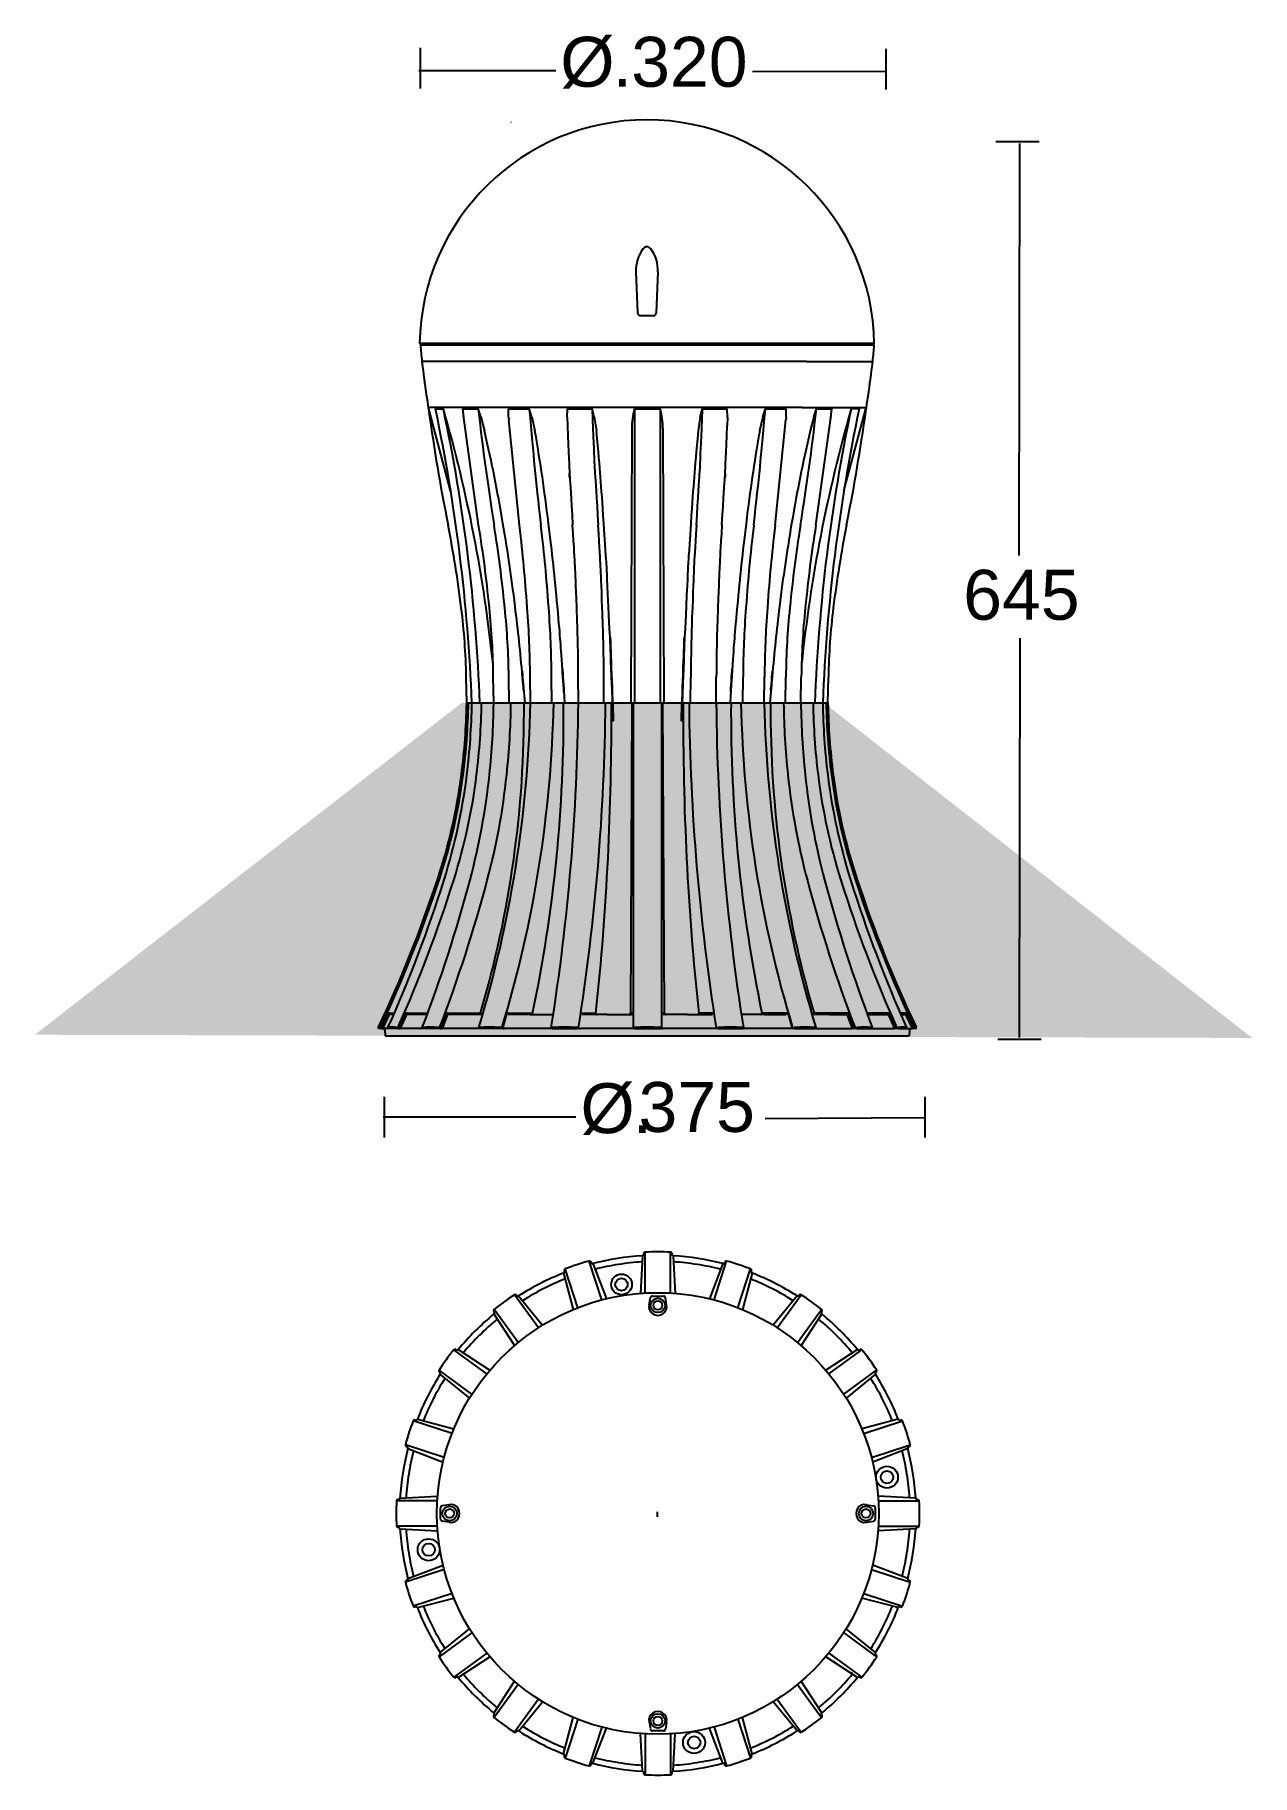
# Model space of a CAD drawing. Extents: x 0 to 223, y 0 to 319.
import ezdxf

# ---------------------------------------------------------------- set-up
doc = ezdxf.new("R2010")
doc.units = 0
doc.layers.add('LIVELLO_1', color=160, linetype='Continuous')
doc.styles.add('STD', font='txt')

# ---------------------------------------------------------------- blocks, each defined once
blk = doc.blocks.new('AI9-BLK1')
at = {"layer": 'LIVELLO_1'}
h = blk.add_hatch(color=2, dxfattribs=at)
h.dxf.hatch_style = 2
h.paths.add_polyline_path([(-33.14, 36.74), (32.9, 36.74), (111.26, -24.59), (-111.26, -24.01)])
at = {"layer": 'LIVELLO_1', "color": 7}
for p, q in [((-40.85, 156.47), (-40.85, 149.03)), ((44.31, 156.27), (44.31, 148.83)), ((-41.05, 152.27), (-16.05, 152.32)), ((19.95, 152.1), (44.23, 152.16)), ((0.64, 143.28), (0.61, 143.28)), ((-24.18, 142.79), (-24.22, 142.79)), ((64.43, 139.34), (72.35, 139.34)), ((68.7, 138.97), (68.59, 63.65)), ((2.62, 115.48), (2.33, 107.97)), ((1.81, 107.47), (-0.56, 107.47)), ((-40.78, 102.11), (42.17, 102.11)), ((-40.78, 102.11), (42.17, 102.11)), ((-39.99, 99.12), (-40.49, 99.12)), ((-36, 99.12), (-39.99, 99.12)), ((-28.43, 99.12), (-36, 99.12)), ((-18, 99.12), (-28.43, 99.12)), ((-5.75, 99.12), (-18, 99.12)), ((7.14, 99.12), (-5.75, 99.12)), ((19.4, 99.12), (7.14, 99.12)), ((29.82, 99.12), (19.4, 99.12)), ((29.82, 99.12), (37.4, 99.12)), ((37.4, 99.12), (41.38, 99.12)), ((41.38, 99.12), (41.89, 99.12)), ((-38.87, 90.7), (-39.36, 90.7)), ((-39.25, 90.44), (-39.25, 90.44)), ((-35.25, 75.44), (-39.25, 90.44)), ((-35, 90.7), (-38.87, 90.7)), ((-38.03, 90.44), (-36.57, 90.44)), ((-27.63, 90.7), (-35, 90.7)), ((-33.01, 90.44), (-30.23, 90.44)), ((-32.87, 88.93), (-33.01, 90.44)), ((-29.76, 88.97), (-30.23, 90.44)), ((-17.49, 90.7), (-27.63, 90.7)), ((-24.7, 90.44), (-20.87, 90.44)), ((-24.66, 88.93), (-24.7, 90.44)), ((-20.4, 88.97), (-20.87, 90.44)), ((-5.57, 90.7), (-17.49, 90.7)), ((-13.96, 88.93), (-13.9, 90.44)), ((-13.9, 90.44), (-9.4, 90.44)), ((-13.9, 90.44), (-9.4, 90.44)), ((-8.99, 88.97), (-9.4, 90.44)), ((6.96, 90.7), (-5.57, 90.7)), ((-1.67, 90.44), (3.06, 90.44)), ((-1.67, 90.44), (-1.67, 36.66)), ((3.06, 90.44), (3.06, 36.66)), ((18.88, 90.7), (6.96, 90.7)), ((10.79, 90.44), (15.29, 90.44)), ((15.35, 88.93), (15.29, 90.44)), ((29.02, 90.7), (18.88, 90.7)), ((21.8, 88.97), (22.27, 90.44)), ((22.27, 90.44), (26.09, 90.44)), ((22.27, 90.44), (26.09, 90.44)), ((26.05, 88.93), (26.09, 90.44)), ((29.02, 90.7), (36.39, 90.7)), ((31.52, 69.18), (34.31, 89.23)), ((31.63, 90.44), (34.41, 90.44)), ((34.27, 88.93), (34.41, 90.44)), ((36.39, 90.7), (40.26, 90.7)), ((36.64, 75.44), (40.65, 90.44)), ((37.94, 90.45), (37.94, 90.44)), ((39.42, 90.44), (37.96, 90.44)), ((40.26, 90.7), (40.76, 90.7)), ((40.65, 90.44), (40.65, 90.44)), ((-29.76, 88.97), (-29.07, 86.4)), ((-24.66, 88.93), (-24.62, 88.42)), ((-24.42, 86.22), (-24.45, 86.4)), ((-20.4, 88.97), (-19.84, 86.4)), ((-13.96, 88.93), (-13.92, 87.34)), ((-8.99, 88.97), (-8.6, 86.4)), ((-2.16, 86.88), (-2.32, 36.66)), ((3.55, 86.88), (3.72, 36.66)), ((10.38, 88.97), (10, 86.4)), ((15.35, 88.93), (15.31, 87.34)), ((21.8, 88.97), (21.23, 86.4)), ((24.06, 69.19), (26.01, 88.42)), ((25.81, 86.22), (25.84, 86.4)), ((26.05, 88.93), (26.01, 88.42)), ((31.16, 88.97), (30.46, 86.4)), ((68.8, 48.51), (68.64, -24.53)), ((-32.32, 36.66), (-32.4, 41.4)), ((-27.38, 36.66), (-27.45, 41.4)), ((-24.55, 36.66), (-24.62, 41.4)), ((-20.67, 36.66), (-20.72, 41.41)), ((-16.75, 36.66), (-16.8, 41.4)), ((-11.89, 36.66), (-11.92, 41.41)), ((-7.23, 36.66), (-7.25, 41.4)), ((8.62, 36.66), (8.65, 41.4)), ((13.29, 36.66), (13.31, 41.41)), ((18.14, 36.66), (18.19, 41.4)), ((22.06, 36.66), (22.11, 41.41)), ((25.95, 36.66), (26.02, 41.4)), ((28.77, 36.66), (28.84, 41.4)), ((33.71, 36.66), (33.8, 41.4)), ((-21.99, 39.96), (-21.72, 36.66)), ((-14.64, 39.96), (-14.44, 36.66)), ((-5.79, 39.96), (-5.67, 36.66)), ((7.18, 39.96), (7.07, 36.66)), ((16.03, 39.96), (15.83, 36.66)), ((23.38, 39.96), (23.11, 36.66)), ((-32.32, 36.66), (33.71, 36.66)), ((-32.32, 36.66), (33.72, 36.66)), ((-2.11, 36.66), (-2.4, -20.05)), ((-1.91, 36.65), (-1.91, -22.74)), ((3.31, 36.65), (3.31, -22.74)), ((3.5, 36.66), (3.79, -20.05)), ((-46.79, -20.35), (-47.98, -22.89)), ((-46.57, -20.45), (-47.71, -22.89)), ((-45.84, -20.3), (-46.33, -20.3)), ((-46.32, -20.05), (-45.54, -20.05)), ((-45.65, -20.3), (-45.84, -20.3)), ((-43.65, -20.35), (-44.78, -22.89)), ((-43.37, -20.45), (-44.46, -22.89)), ((-43.2, -20.05), (-39.43, -20.05)), ((-41.29, -20.3), (-43.13, -20.3)), ((-39.53, -20.3), (-41.29, -20.3)), ((-36.18, -20.35), (-37.14, -22.89)), ((-35.86, -20.45), (-36.78, -22.89)), ((-35.78, -20.05), (-29.78, -20.05)), ((-32.62, -20.3), (-35.64, -20.3)), ((-29.49, -20.3), (-32.62, -20.3)), ((-25.09, -20.35), (-25.79, -22.89)), ((-24.8, -20.05), (-20.26, -20.05)), ((-20.69, -20.3), (-24.6, -20.3)), ((-20.69, -20.3), (-16.48, -20.3)), ((-11.32, -20.05), (-8.69, -20.05)), ((-6.67, -20.3), (-11.08, -20.3)), ((-6.67, -20.3), (-2.21, -20.3)), ((-1.95, -20.05), (-2.4, -20.05)), ((3.34, -20.05), (3.79, -20.05)), ((8.07, -20.3), (3.6, -20.3)), ((8.07, -20.3), (12.47, -20.3)), ((12.71, -20.05), (10.09, -20.05)), ((17.92, -20.29), (17.99, -20.3)), ((22.09, -20.3), (17.99, -20.3)), ((26.19, -20.05), (21.65, -20.05)), ((22.09, -20.3), (25.99, -20.3)), ((26.48, -20.35), (27.19, -22.89)), ((34.02, -20.3), (30.89, -20.3)), ((37.18, -20.05), (31.17, -20.05)), ((34.02, -20.3), (37.04, -20.3)), ((37.25, -20.45), (38.17, -22.89)), ((37.57, -20.35), (38.53, -22.89)), ((44.59, -20.05), (40.83, -20.05)), ((40.92, -20.3), (42.68, -20.3)), ((42.68, -20.3), (44.53, -20.3)), ((44.76, -20.45), (45.85, -22.89)), ((45.05, -20.35), (46.18, -22.89)), ((47.71, -20.05), (46.93, -20.05)), ((47.04, -20.3), (47.23, -20.3)), ((47.23, -20.3), (47.72, -20.3)), ((47.96, -20.45), (49.11, -22.89)), ((48.18, -20.35), (49.37, -22.89)), ((-48.43, -22.89), (-48.42, -22.61)), ((-48.37, -22.89), (-48.43, -22.89)), ((-48.42, -22.61), (-48.37, -22.69)), ((-48.37, -22.69), (-48.37, -22.89)), ((-48.13, -22.89), (-48.37, -22.89)), ((-48.13, -22.74), (-48.36, -22.69)), ((-48.13, -22.74), (-48.13, -22.89)), ((-47.98, -22.89), (-48.13, -22.89)), ((-47.98, -22.89), (-47.71, -22.89)), ((-46.71, -22.89), (-47.71, -22.89)), ((-47.26, -23.14), (-47.2, -24.19)), ((-47.2, -24.19), (48.59, -24.19)), ((-46.7, -22.89), (-46.71, -22.89)), ((-46.7, -22.69), (-46.7, -22.89)), ((-45.24, -22.89), (-46.7, -22.89)), ((-44.93, -22.89), (-45.24, -22.89)), ((-44.93, -22.74), (-45.23, -22.69)), ((-44.93, -22.74), (-44.93, -22.89)), ((-44.78, -22.89), (-44.93, -22.89)), ((-44.78, -22.89), (-44.46, -22.89)), ((-40.44, -22.89), (-44.46, -22.89)), ((-40.43, -22.7), (-40.44, -22.89)), ((-40.39, -22.89), (-40.44, -22.89)), ((-40.43, -22.7), (-40.39, -22.69)), ((-40.39, -22.69), (-40.38, -22.69)), ((-37.61, -22.89), (-40.39, -22.89)), ((-37.27, -22.89), (-37.61, -22.89)), ((-37.27, -22.74), (-37.27, -22.89)), ((-37.14, -22.89), (-37.27, -22.89)), ((-37.14, -22.89), (-36.78, -22.89)), ((-30.16, -22.89), (-36.78, -22.89)), ((-30.15, -22.71), (-30.16, -22.89)), ((-30.06, -22.89), (-30.16, -22.89)), ((-30.06, -22.69), (-30.05, -22.69)), ((-30.06, -22.69), (-30.05, -22.69)), ((-26.23, -22.89), (-30.06, -22.89)), ((-26.23, -22.69), (-26.23, -22.69)), ((-25.89, -22.89), (-26.23, -22.89)), ((-25.89, -22.74), (-25.89, -22.89)), ((-25.79, -22.89), (-25.89, -22.89)), ((-25.79, -22.89), (-25.44, -22.89)), ((-16.99, -22.89), (-25.44, -22.89)), ((-16.89, -22.89), (-16.99, -22.89)), ((-16.88, -22.73), (-16.89, -22.89)), ((-16.72, -22.89), (-16.89, -22.89)), ((-16.73, -22.69), (-16.71, -22.69)), ((-16.72, -22.69), (-16.71, -22.69)), ((-16.72, -22.89), (-12.22, -22.89)), ((-12.21, -22.69), (-12.22, -22.69)), ((-11.91, -22.89), (-12.22, -22.89)), ((-11.91, -22.74), (-11.91, -22.89)), ((-11.85, -22.89), (-11.91, -22.89)), ((-11.85, -22.89), (-11.54, -22.89)), ((-2.17, -22.89), (-11.54, -22.89)), ((-1.92, -22.89), (-2.17, -22.89)), ((-1.91, -22.74), (-1.92, -22.89)), ((-1.92, -22.89), (-1.92, -22.89)), ((-1.67, -22.89), (-1.92, -22.89)), ((-1.68, -22.69), (-1.66, -22.69)), ((-1.67, -22.69), (-1.66, -22.69)), ((-1.67, -22.89), (3.06, -22.89)), ((3.06, -22.69), (3.06, -22.69)), ((3.31, -22.89), (3.06, -22.89)), ((3.31, -22.74), (3.31, -22.89)), ((3.32, -22.89), (3.31, -22.89)), ((3.32, -22.89), (3.56, -22.89)), ((12.93, -22.89), (3.56, -22.89)), ((13.24, -22.89), (12.93, -22.89)), ((13.3, -22.89), (13.24, -22.89)), ((13.3, -22.74), (13.3, -22.89)), ((13.61, -22.89), (13.3, -22.89)), ((13.6, -22.69), (13.61, -22.69)), ((13.61, -22.69), (13.61, -22.69)), ((13.61, -22.89), (18.11, -22.89)), ((18.11, -22.69), (18.1, -22.69)), ((18.28, -22.89), (18.11, -22.89)), ((18.28, -22.89), (18.27, -22.73)), ((18.28, -22.89), (18.38, -22.89)), ((26.83, -22.89), (18.38, -22.89)), ((27.19, -22.89), (26.83, -22.89)), ((27.28, -22.89), (27.19, -22.89)), ((27.28, -22.74), (27.28, -22.89)), ((27.63, -22.89), (27.28, -22.89)), ((27.61, -22.69), (27.63, -22.69)), ((27.62, -22.69), (27.63, -22.69)), ((27.63, -22.89), (31.45, -22.89)), ((31.45, -22.69), (31.45, -22.69)), ((31.55, -22.89), (31.45, -22.89)), ((31.55, -22.89), (31.54, -22.71)), ((31.55, -22.89), (38.17, -22.89)), ((38.53, -22.89), (38.17, -22.89)), ((38.66, -22.89), (38.53, -22.89)), ((38.66, -22.74), (38.66, -22.89)), ((39.01, -22.89), (38.66, -22.89)), ((38.99, -22.69), (39, -22.69)), ((39.01, -22.89), (41.79, -22.89)), ((41.82, -22.7), (41.78, -22.69)), ((41.83, -22.89), (41.79, -22.89)), ((41.83, -22.89), (41.82, -22.7)), ((41.83, -22.89), (45.85, -22.89)), ((46.18, -22.89), (45.85, -22.89)), ((46.33, -22.89), (46.18, -22.89)), ((46.32, -22.74), (46.63, -22.69)), ((46.32, -22.74), (46.33, -22.89)), ((46.63, -22.89), (46.33, -22.89)), ((46.63, -22.89), (48.1, -22.89)), ((48.11, -22.89), (48.1, -22.69)), ((48.11, -22.89), (48.1, -22.89)), ((48.11, -22.89), (49.11, -22.89)), ((48.65, -23.14), (48.59, -24.19)), ((49.37, -22.89), (49.11, -22.89)), ((49.52, -22.89), (49.37, -22.89)), ((49.52, -22.74), (49.76, -22.69)), ((49.52, -22.74), (49.52, -22.89)), ((49.77, -22.89), (49.52, -22.89)), ((49.76, -22.69), (49.82, -22.61)), ((49.77, -22.89), (49.83, -22.89)), ((49.83, -22.89), (49.82, -22.61)), ((72.69, -24.86), (64.77, -24.86)), ((-47.38, -35.35), (-47.38, -42.79)), ((51.4, -35.35), (51.4, -42.79)), ((-47.58, -39.04), (-12.35, -39)), ((22.21, -39.33), (51.33, -39.16)), ((-14.33, -66.83), (-14.32, -66.82)), ((-9.95, -65.4), (-9.95, -65.39)), ((-9.94, -65.4), (-9.95, -65.4)), ((-7.64, -72.49), (-9.95, -65.4)), ((-9.29, -65.85), (-6.79, -72.27)), ((-0.18, -64.41), (-0.56, -71.29)), ((0.07, -64.15), (0.08, -64)), ((0.08, -64.01), (0.08, -64)), ((0.32, -63.77), (0.32, -63.77)), ((0.32, -71.23), (0.32, -63.77)), ((4.94, -63.77), (4.92, -63.77)), ((4.92, -63.77), (4.93, -63.77)), ((4.93, -71.23), (4.93, -63.77)), ((5.16, -64), (5.17, -64.15)), ((5.41, -64.41), (5.8, -71.29)), ((14.52, -65.85), (12.04, -72.27)), ((12.89, -72.49), (15.19, -65.4)), ((14.84, -65.68), (14.89, -65.54)), ((14.9, -65.55), (14.89, -65.54)), ((15.19, -65.4), (15.2, -65.4)), ((19.58, -66.83), (19.57, -66.82)), ((19.57, -66.82), (19.58, -66.82)), ((-14.6, -67.58), (-12.84, -74.24)), ((-14.45, -67.26), (-14.49, -67.12)), ((-14.48, -67.12), (-14.49, -67.12)), ((-12.03, -73.91), (-14.33, -66.83)), ((17.27, -73.91), (19.57, -66.83)), ((19.84, -67.58), (18.08, -74.24)), ((19.73, -67.12), (19.69, -67.26)), ((-23.58, -71.54), (-23.6, -71.55)), ((-23.6, -71.55), (-23.59, -71.54)), ((-19.21, -77.57), (-23.59, -71.54)), ((-23.26, -71.59), (-23.17, -71.7)), ((-22.82, -71.77), (-18.47, -77.11)), ((1.02, -73.4), (1.25, -72.11)), ((1.62, -71.8), (3.63, -71.8)), ((4.23, -73.4), (4, -72.11)), ((28.06, -71.77), (23.71, -77.11)), ((24.45, -77.57), (28.83, -71.54)), ((28.41, -71.7), (28.5, -71.59)), ((28.51, -71.59), (28.5, -71.59)), ((28.83, -71.54), (28.84, -71.55)), ((-27.3, -74.7), (-27.38, -74.58)), ((-27.37, -74.58), (-27.38, -74.58)), ((-27.34, -75.06), (-23.61, -80.85)), ((-27.32, -74.25), (-27.31, -74.24)), ((-22.94, -80.28), (-27.32, -74.25)), ((28.18, -80.28), (32.56, -74.25)), ((32.58, -75.05), (28.85, -80.85)), ((32.57, -74.26), (32.56, -74.24)), ((32.56, -74.24), (32.57, -74.24)), ((-34.66, -81.59), (-34.67, -81.6)), ((-34.67, -81.6), (-34.67, -81.59)), ((-28.64, -85.98), (-34.67, -81.6)), ((-34.34, -81.54), (-34.21, -81.62)), ((-33.87, -81.58), (-28.07, -85.31)), ((39.1, -81.57), (33.32, -85.31)), ((33.88, -85.98), (39.91, -81.6)), ((39.46, -81.62), (39.59, -81.54)), ((39.58, -81.55), (39.59, -81.54)), ((39.91, -81.6), (39.92, -81.6)), ((-37.38, -85.33), (-37.37, -85.32)), ((-31.35, -89.71), (-37.38, -85.33)), ((-37.21, -85.75), (-37.33, -85.65)), ((-37.33, -85.65), (-37.33, -85.65)), ((36.59, -89.71), (42.62, -85.33)), ((42.58, -85.65), (42.46, -85.75)), ((42.63, -85.34), (42.62, -85.32)), ((42.62, -85.32), (42.63, -85.32)), ((-37.15, -86.1), (-31.81, -90.45)), ((42.39, -86.09), (37.06, -90.45)), ((-42.09, -94.58), (-42.1, -94.59)), ((-42.1, -94.59), (-42.1, -94.59)), ((-35, -96.89), (-42.09, -94.59)), ((-41.8, -94.43), (-41.66, -94.47)), ((-41.34, -94.32), (-34.68, -96.08)), ((46.58, -94.32), (39.92, -96.08)), ((40.25, -96.89), (47.34, -94.59)), ((46.9, -94.47), (47.05, -94.43)), ((47.04, -94.44), (47.05, -94.43)), ((47.34, -94.59), (47.34, -94.59)), ((-43.52, -98.97), (-43.52, -98.96)), ((-36.43, -101.28), (-43.52, -98.97)), ((-43.23, -99.32), (-43.37, -99.27)), ((-43.37, -99.27), (-43.37, -99.27)), ((-43.06, -99.64), (-36.64, -102.13)), ((41.67, -101.28), (48.76, -98.97)), ((48.3, -99.63), (41.89, -102.13)), ((48.62, -99.27), (48.48, -99.32)), ((48.76, -98.98), (48.76, -98.96)), ((48.76, -98.96), (48.77, -98.96)), ((-45.14, -109.23), (-45.15, -109.24)), ((-45.15, -109.24), (-45.15, -109.23)), ((-37.69, -109.23), (-45.14, -109.23)), ((-44.92, -109), (-44.77, -108.99)), ((-44.51, -108.75), (-37.63, -108.36)), ((-37.12, -112.54), (-37.12, -110.54)), ((-35.52, -109.93), (-36.81, -110.16)), ((2.53, -112.15), (2.53, -111.23)), ((40.76, -109.93), (42.05, -110.16)), ((42.37, -110.54), (42.37, -112.54)), ((49.75, -108.74), (42.87, -108.36)), ((42.93, -109.23), (50.39, -109.23)), ((50.01, -108.99), (50.16, -109)), ((50.15, -109), (50.16, -109)), ((50.39, -109.23), (50.39, -109.24)), ((50.39, -109.24), (50.4, -109.23)), ((-45.14, -113.85), (-45.15, -113.84)), ((-37.69, -113.85), (-45.14, -113.85)), ((-44.77, -114.09), (-44.92, -114.08)), ((-44.91, -114.08), (-44.92, -114.08)), ((-44.51, -114.34), (-37.63, -114.72)), ((-35.52, -113.15), (-36.81, -112.92)), ((40.76, -113.15), (42.05, -112.92)), ((49.75, -114.33), (42.87, -114.72)), ((42.93, -113.85), (50.39, -113.85)), ((50.16, -114.08), (50.01, -114.09)), ((50.39, -113.85), (50.39, -113.84)), ((50.39, -113.84), (50.4, -113.84)), ((-36.43, -121.8), (-43.52, -124.11)), ((-43.52, -124.1), (-43.52, -124.12)), ((-43.37, -123.81), (-43.23, -123.76)), ((-43.06, -123.45), (-36.64, -120.96)), ((41.67, -121.8), (48.76, -124.11)), ((48.31, -123.44), (41.89, -120.96)), ((48.48, -123.76), (48.62, -123.81)), ((48.61, -123.81), (48.62, -123.81)), ((-43.52, -124.12), (-43.52, -124.11)), ((-35, -126.19), (-42.09, -128.49)), ((-41.33, -128.76), (-34.68, -127)), ((46.58, -128.75), (39.92, -127)), ((40.25, -126.19), (47.34, -128.49)), ((48.76, -124.11), (48.76, -124.12)), ((-42.09, -128.49), (-42.1, -128.49)), ((-41.66, -128.61), (-41.8, -128.65)), ((-41.8, -128.64), (-41.8, -128.65)), ((47.05, -128.65), (46.9, -128.61)), ((47.33, -128.5), (47.34, -128.49)), ((47.34, -128.49), (47.34, -128.49)), ((-31.35, -133.37), (-37.38, -137.75)), ((-37.14, -136.98), (-31.81, -132.63)), ((36.59, -133.37), (42.62, -137.75)), ((42.39, -136.98), (37.06, -132.63)), ((-37.38, -137.74), (-37.37, -137.76)), ((-37.37, -137.76), (-37.38, -137.75)), ((-37.33, -137.42), (-37.21, -137.33)), ((-28.64, -137.1), (-34.67, -141.48)), ((-33.86, -141.51), (-28.07, -137.77)), ((39.11, -141.5), (33.32, -137.77)), ((33.88, -137.1), (39.91, -141.48)), ((42.46, -137.33), (42.58, -137.42)), ((42.57, -137.43), (42.58, -137.42)), ((42.62, -137.75), (42.62, -137.76)), ((-34.67, -141.48), (-34.67, -141.48)), ((-34.21, -141.46), (-34.34, -141.54)), ((-34.34, -141.53), (-34.34, -141.54)), ((-27.34, -148.03), (-23.61, -142.23)), ((-22.94, -142.8), (-27.32, -148.83)), ((28.18, -142.8), (32.56, -148.83)), ((32.59, -148.02), (28.85, -142.23)), ((38, -140.74), (38.14, -140.53)), ((39.59, -141.54), (39.46, -141.46)), ((39.91, -141.49), (39.92, -141.48)), ((39.92, -141.48), (39.92, -141.49)), ((-19.21, -145.51), (-23.59, -151.54)), ((-22.81, -151.31), (-18.47, -145.97)), ((28.06, -151.31), (23.71, -145.97)), ((24.45, -145.51), (28.83, -151.54)), ((-27.38, -148.5), (-27.3, -148.38)), ((-27.33, -148.82), (-27.31, -148.83)), ((-27.31, -148.83), (-27.32, -148.83)), ((-14.6, -155.5), (-12.84, -148.84)), ((-12.03, -149.17), (-14.33, -156.26)), ((1.02, -149.56), (1.25, -150.85)), ((17.27, -149.17), (19.57, -156.26)), ((19.85, -155.49), (18.08, -148.84)), ((32.54, -148.38), (32.62, -148.5)), ((32.56, -148.83), (32.56, -148.83)), ((32.62, -148.5), (32.62, -148.5)), ((-23.59, -151.54), (-23.6, -151.53)), ((-23.17, -151.38), (-23.26, -151.49)), ((-23.26, -151.48), (-23.26, -151.49)), ((-7.64, -150.59), (-9.95, -157.68)), ((-9.28, -157.22), (-6.79, -150.8)), ((-0.17, -158.67), (-0.56, -151.79)), ((0.32, -151.85), (0.32, -159.31)), ((3.63, -151.28), (1.62, -151.28)), ((4.23, -149.68), (4, -150.97)), ((4.93, -151.85), (4.93, -159.31)), ((5.42, -158.67), (5.8, -151.79)), ((14.53, -157.22), (12.04, -150.8)), ((12.89, -150.59), (15.19, -157.68)), ((28.83, -151.54), (28.84, -151.53)), ((28.84, -151.53), (28.84, -151.54)), ((-14.49, -155.97), (-14.45, -155.82)), ((19.69, -155.82), (19.73, -155.97)), ((-14.34, -156.25), (-14.32, -156.26)), ((-14.32, -156.26), (-14.33, -156.26)), ((-9.95, -157.68), (-9.95, -157.68)), ((-9.59, -157.39), (-9.65, -157.54)), ((-9.65, -157.53), (-9.65, -157.54)), ((0.08, -159.08), (0.07, -158.93)), ((5.17, -158.93), (5.16, -159.08)), ((5.16, -159.07), (5.16, -159.08)), ((14.89, -157.54), (14.84, -157.39)), ((15.18, -157.68), (15.2, -157.68)), ((15.2, -157.68), (15.19, -157.69)), ((19.57, -156.26), (19.57, -156.26)), ((19.73, -155.96), (19.73, -155.97)), ((0.31, -159.3), (0.32, -159.31)), ((0.32, -159.31), (0.32, -159.31)), ((4.93, -159.31), (4.92, -159.31))]:
    blk.add_line(p, q, dxfattribs=at)
for points in [[(-40.93, 102.37), (42.18, 102.37), (-40.93, 102.37)], [(10.38, 88.97), (10.79, 90.44), (15.29, 90.44)], [(31.16, 88.97), (31.63, 90.44), (34.41, 90.44)]]:
    blk.add_lwpolyline(points, dxfattribs=at)
for centre, radius in [((-4.01, -69.66), 1.89), ((-4.01, -69.66), 1.14), ((2.62, -111.54), 40.37), ((2.62, -73.49), 1.33), ((2.62, -73.49), 0.82), ((44.5, -104.9), 2), ((44.5, -104.91), 1.14), ((-35.43, -111.54), 1.33), ((-35.43, -111.54), 0.821), ((40.67, -111.54), 1.32), ((40.67, -111.54), 0.82), ((-39.26, -118.17), 2), ((-39.26, -118.17), 1.14), ((2.62, -149.47), 1.32), ((2.62, -149.47), 0.821), ((9.25, -153.42), 2.01), ((9.25, -153.42), 1.14)]:
    blk.add_circle(centre, radius, dxfattribs=at)
for points, knots in [([(42.18, 102.37), (41.82, 125.07), (23.33, 143.28), (0.63, 143.28), (-22.08, 143.28), (-40.57, 125.07), (-40.93, 102.37)], [0, 0, 0, 0, 1, 1, 1, 2, 2, 2, 2]), ([(-0.11, 119.68), (-0.99, 118.46), (-1.43, 116.98), (-1.38, 115.48), (-1.38, 115.48), (-1.08, 107.97), (-1.08, 107.97)], [0, 0, 0, 0, 1, 1, 1, 2, 2, 2, 2]), ([(1.36, 119.68), (1.19, 119.92), (0.92, 120.06), (0.63, 120.06), (0.33, 120.06), (0.06, 119.92), (-0.11, 119.68)], [0, 0, 0, 0, 1, 1, 1, 2, 2, 2, 2]), ([(-27.45, 41.41), (-27.51, 45.84), (-27.73, 49.66), (-28.18, 54.08), (-28.75, 59.79), (-29.23, 63.51), (-30.13, 69.18), (-30.13, 69.18), (-32.91, 89.23), (-32.91, 89.23)], [0, 0, 0, 0, 1, 1, 1, 2, 2, 2, 3, 3, 3, 3]), ([(-21.25, 54.09), (-21.68, 59.96), (-22, 63.34), (-22.67, 69.19), (-22.67, 69.19), (-24.62, 88.42), (-24.62, 88.42)], [0, 0, 0, 0, 1, 1, 1, 2, 2, 2, 2]), ([(-11.92, 41.4), (-11.94, 46.12), (-12.02, 49.38), (-12.2, 54.1), (-12.55, 63.26), (-12.39, 60.06), (-12.95, 69.21)], [0, 0, 0, 0, 1, 1, 1, 2, 2, 2, 2]), ([(-36.45, 4.31), (-34.47, 10.63), (-33.09, 16.97), (-32.28, 23.54), (-31.74, 27.93), (-31.44, 32.23), (-31.37, 36.65)], [0, 0, 0, 0, 1, 1, 1, 2, 2, 2, 2]), ([(33.39, 36.65), (33.47, 32.16), (33.78, 27.96), (34.35, 23.51), (35.21, 16.89), (36.65, 10.58), (38.75, 4.24)], [0, 0, 0, 0, 1, 1, 1, 2, 2, 2, 2]), ([(33.72, 36.66), (33.8, 32.18), (34.1, 28), (34.68, 23.55), (35.53, 16.95), (36.97, 10.66), (39.06, 4.34), (42.18, -5.1), (45.58, -13.61), (49.82, -22.61)], [0, 0, 0, 0, 1, 1, 1, 2, 2, 2, 3, 3, 3, 3]), ([(-20.26, -20.05), (-20.28, -20.11), (-20.27, -20.17), (-20.24, -20.22), (-20.21, -20.27), (-20.15, -20.3), (-20.09, -20.3)], [0, 0, 0, 0, 1, 1, 1, 2, 2, 2, 2]), ([(-8.69, -20.05), (-8.7, -20.11), (-8.68, -20.18), (-8.64, -20.23), (-8.6, -20.27), (-8.54, -20.3), (-8.47, -20.3)], [0, 0, 0, 0, 1, 1, 1, 2, 2, 2, 2]), ([(-2.65, -20.3), (-2.59, -20.3), (-2.52, -20.27), (-2.48, -20.23), (-2.43, -20.18), (-2.4, -20.12), (-2.4, -20.05)], [0, 0, 0, 0, 1, 1, 1, 2, 2, 2, 2]), ([(3.79, -20.05), (3.79, -20.12), (3.82, -20.18), (3.87, -20.23), (3.92, -20.27), (3.98, -20.3), (4.05, -20.3)], [0, 0, 0, 0, 1, 1, 1, 2, 2, 2, 2]), ([(9.87, -20.3), (9.93, -20.3), (9.99, -20.27), (10.03, -20.23), (10.08, -20.18), (10.09, -20.11), (10.09, -20.05)], [0, 0, 0, 0, 1, 1, 1, 2, 2, 2, 2]), ([(21.49, -20.3), (21.55, -20.3), (21.6, -20.27), (21.63, -20.22), (21.66, -20.17), (21.67, -20.11), (21.65, -20.05)], [0, 0, 0, 0, 1, 1, 1, 2, 2, 2, 2]), ([(-14.32, -66.82), (-14.32, -66.82), (-14.33, -66.82), (-14.33, -66.82), (-14.45, -66.86), (-14.52, -66.99), (-14.49, -67.12)], [0, 0, 0, 0, 1, 1, 1, 2, 2, 2, 2]), ([(-9.65, -65.55), (-9.65, -65.55), (-9.65, -65.54), (-9.65, -65.54), (-9.7, -65.42), (-9.83, -65.36), (-9.95, -65.39)], [0, 0, 0, 0, 1, 1, 1, 2, 2, 2, 2]), ([(-9.65, -65.54), (-9.65, -65.54), (-9.59, -65.68), (-9.59, -65.68), (-9.55, -65.81), (-9.42, -65.89), (-9.29, -65.86)], [0, 0, 0, 0, 1, 1, 1, 2, 2, 2, 2]), ([(0.32, -63.77), (0.32, -63.77), (0.32, -63.77), (0.32, -63.77), (0.19, -63.77), (0.09, -63.87), (0.08, -64)], [0, 0, 0, 0, 1, 1, 1, 2, 2, 2, 2]), ([(5.16, -64.01), (5.16, -64.01), (5.16, -64), (5.16, -64), (5.16, -63.87), (5.05, -63.77), (4.93, -63.77)], [0, 0, 0, 0, 1, 1, 1, 2, 2, 2, 2]), ([(15.2, -65.4), (15.2, -65.4), (15.19, -65.39), (15.19, -65.39), (15.07, -65.36), (14.94, -65.42), (14.89, -65.54)], [0, 0, 0, 0, 1, 1, 1, 2, 2, 2, 2]), ([(19.73, -67.12), (19.73, -67.12), (19.73, -67.12), (19.73, -67.12), (19.76, -66.99), (19.7, -66.86), (19.58, -66.82)], [0, 0, 0, 0, 1, 1, 1, 2, 2, 2, 2]), ([(-23.26, -71.59), (-23.26, -71.59), (-23.26, -71.59), (-23.26, -71.59), (-23.35, -71.49), (-23.49, -71.47), (-23.59, -71.54)], [0, 0, 0, 0, 1, 1, 1, 2, 2, 2, 2]), ([(28.84, -71.55), (28.84, -71.55), (28.84, -71.54), (28.84, -71.54), (28.73, -71.47), (28.59, -71.49), (28.5, -71.59)], [0, 0, 0, 0, 1, 1, 1, 2, 2, 2, 2]), ([(-27.31, -74.24), (-27.31, -74.24), (-27.32, -74.24), (-27.32, -74.24), (-27.42, -74.32), (-27.45, -74.47), (-27.38, -74.58)], [0, 0, 0, 0, 1, 1, 1, 2, 2, 2, 2]), ([(1.02, -73.4), (0.9, -74.04), (1.18, -74.69), (1.73, -75.04), (2.27, -75.4), (2.97, -75.4), (3.51, -75.04), (4.06, -74.69), (4.34, -74.04), (4.23, -73.4)], [0, 0, 0, 0, 1, 1, 1, 2, 2, 2, 3, 3, 3, 3]), ([(32.62, -74.58), (32.62, -74.58), (32.54, -74.7), (32.54, -74.7), (32.46, -74.81), (32.48, -74.96), (32.58, -75.05)], [0, 0, 0, 0, 1, 1, 1, 2, 2, 2, 2]), ([(32.62, -74.58), (32.62, -74.58), (32.62, -74.58), (32.62, -74.58), (32.69, -74.47), (32.66, -74.32), (32.57, -74.24)], [0, 0, 0, 0, 1, 1, 1, 2, 2, 2, 2]), ([(-34.34, -81.55), (-34.34, -81.55), (-34.34, -81.54), (-34.34, -81.54), (-34.45, -81.47), (-34.59, -81.49), (-34.67, -81.59)], [0, 0, 0, 0, 1, 1, 1, 2, 2, 2, 2]), ([(39.92, -81.6), (39.92, -81.6), (39.92, -81.59), (39.92, -81.59), (39.84, -81.49), (39.7, -81.47), (39.59, -81.54)], [0, 0, 0, 0, 1, 1, 1, 2, 2, 2, 2]), ([(-37.37, -85.32), (-37.37, -85.32), (-37.38, -85.32), (-37.38, -85.32), (-37.45, -85.43), (-37.43, -85.57), (-37.33, -85.65)], [0, 0, 0, 0, 1, 1, 1, 2, 2, 2, 2]), ([(42.57, -85.65), (42.57, -85.65), (42.58, -85.65), (42.58, -85.65), (42.68, -85.57), (42.69, -85.43), (42.63, -85.32)], [0, 0, 0, 0, 1, 1, 1, 2, 2, 2, 2]), ([(-41.8, -94.44), (-41.8, -94.44), (-41.8, -94.43), (-41.8, -94.43), (-41.93, -94.4), (-42.06, -94.47), (-42.1, -94.59)], [0, 0, 0, 0, 1, 1, 1, 2, 2, 2, 2]), ([(47.34, -94.59), (47.34, -94.59), (47.34, -94.59), (47.34, -94.59), (47.3, -94.47), (47.17, -94.4), (47.05, -94.43)], [0, 0, 0, 0, 1, 1, 1, 2, 2, 2, 2]), ([(-43.52, -98.96), (-43.52, -98.96), (-43.52, -98.96), (-43.52, -98.96), (-43.56, -99.09), (-43.49, -99.22), (-43.37, -99.27)], [0, 0, 0, 0, 1, 1, 1, 2, 2, 2, 2]), ([(48.61, -99.27), (48.61, -99.27), (48.62, -99.27), (48.62, -99.27), (48.74, -99.22), (48.8, -99.09), (48.77, -98.96)], [0, 0, 0, 0, 1, 1, 1, 2, 2, 2, 2]), ([(-44.91, -109), (-44.91, -109), (-44.92, -109), (-44.92, -109), (-45.04, -109.01), (-45.15, -109.11), (-45.15, -109.23)], [0, 0, 0, 0, 1, 1, 1, 2, 2, 2, 2]), ([(-35.52, -113.15), (-34.88, -113.26), (-34.23, -112.98), (-33.87, -112.44), (-33.52, -111.89), (-33.52, -111.19), (-33.87, -110.64), (-34.23, -110.1), (-34.88, -109.82), (-35.52, -109.93)], [0, 0, 0, 0, 1, 1, 1, 2, 2, 2, 3, 3, 3, 3]), ([(40.76, -109.93), (40.12, -109.82), (39.47, -110.1), (39.11, -110.64), (38.76, -111.19), (38.76, -111.89), (39.11, -112.44), (39.47, -112.98), (40.12, -113.26), (40.76, -113.15)], [0, 0, 0, 0, 1, 1, 1, 2, 2, 2, 3, 3, 3, 3]), ([(-45.15, -113.84), (-45.15, -113.84), (-45.15, -113.84), (-45.15, -113.84), (-45.15, -113.97), (-45.04, -114.08), (-44.92, -114.08)], [0, 0, 0, 0, 1, 1, 1, 2, 2, 2, 2]), ([(50.15, -114.08), (50.15, -114.08), (50.16, -114.08), (50.16, -114.08), (50.29, -114.08), (50.39, -113.97), (50.4, -113.84)], [0, 0, 0, 0, 1, 1, 1, 2, 2, 2, 2]), ([(-43.37, -123.81), (-43.37, -123.81), (-43.37, -123.81), (-43.37, -123.81), (-43.49, -123.86), (-43.56, -123.99), (-43.52, -124.11)], [0, 0, 0, 0, 1, 1, 1, 2, 2, 2, 2]), ([(48.76, -124.12), (48.76, -124.12), (48.77, -124.11), (48.77, -124.11), (48.8, -123.99), (48.74, -123.86), (48.62, -123.81)], [0, 0, 0, 0, 1, 1, 1, 2, 2, 2, 2]), ([(-42.1, -128.49), (-42.1, -128.49), (-42.1, -128.49), (-42.1, -128.49), (-42.06, -128.61), (-41.93, -128.68), (-41.8, -128.65)], [0, 0, 0, 0, 1, 1, 1, 2, 2, 2, 2]), ([(47.04, -128.64), (47.04, -128.64), (47.05, -128.65), (47.05, -128.65), (47.17, -128.68), (47.3, -128.61), (47.34, -128.49)], [0, 0, 0, 0, 1, 1, 1, 2, 2, 2, 2]), ([(-37.33, -137.43), (-37.33, -137.43), (-37.33, -137.42), (-37.33, -137.42), (-37.43, -137.51), (-37.45, -137.65), (-37.38, -137.75)], [0, 0, 0, 0, 1, 1, 1, 2, 2, 2, 2]), ([(42.62, -137.76), (42.62, -137.76), (42.63, -137.75), (42.63, -137.75), (42.69, -137.65), (42.68, -137.51), (42.58, -137.42)], [0, 0, 0, 0, 1, 1, 1, 2, 2, 2, 2]), ([(-34.67, -141.48), (-34.67, -141.48), (-34.67, -141.49), (-34.67, -141.49), (-34.59, -141.59), (-34.45, -141.61), (-34.34, -141.54)], [0, 0, 0, 0, 1, 1, 1, 2, 2, 2, 2]), ([(39.58, -141.53), (39.58, -141.53), (39.59, -141.54), (39.59, -141.54), (39.7, -141.61), (39.84, -141.59), (39.92, -141.49)], [0, 0, 0, 0, 1, 1, 1, 2, 2, 2, 2]), ([(-27.37, -148.5), (-27.37, -148.5), (-27.38, -148.5), (-27.38, -148.5), (-27.45, -148.61), (-27.42, -148.75), (-27.32, -148.83)], [0, 0, 0, 0, 1, 1, 1, 2, 2, 2, 2]), ([(4.23, -149.68), (4.34, -149.04), (4.06, -148.39), (3.51, -148.04), (2.97, -147.68), (2.27, -147.68), (1.73, -148.04), (1.18, -148.39), (0.9, -149.04), (1.02, -149.68)], [0, 0, 0, 0, 1, 1, 1, 2, 2, 2, 3, 3, 3, 3]), ([(32.56, -148.83), (32.56, -148.83), (32.57, -148.83), (32.57, -148.83), (32.66, -148.75), (32.69, -148.61), (32.62, -148.5)], [0, 0, 0, 0, 1, 1, 1, 2, 2, 2, 2]), ([(-23.6, -151.53), (-23.6, -151.53), (-23.59, -151.54), (-23.59, -151.54), (-23.49, -151.61), (-23.35, -151.59), (-23.26, -151.49)], [0, 0, 0, 0, 1, 1, 1, 2, 2, 2, 2]), ([(28.5, -151.49), (28.5, -151.49), (28.41, -151.38), (28.41, -151.38), (28.33, -151.27), (28.18, -151.24), (28.06, -151.3)], [0, 0, 0, 0, 1, 1, 1, 2, 2, 2, 2]), ([(28.51, -151.48), (28.51, -151.48), (28.5, -151.49), (28.5, -151.49), (28.59, -151.59), (28.73, -151.61), (28.84, -151.54)], [0, 0, 0, 0, 1, 1, 1, 2, 2, 2, 2]), ([(-14.48, -155.96), (-14.48, -155.96), (-14.49, -155.97), (-14.49, -155.97), (-14.52, -156.09), (-14.45, -156.21), (-14.33, -156.26)], [0, 0, 0, 0, 1, 1, 1, 2, 2, 2, 2]), ([(-9.95, -157.68), (-9.95, -157.68), (-9.95, -157.69), (-9.95, -157.69), (-9.83, -157.72), (-9.7, -157.65), (-9.65, -157.54)], [0, 0, 0, 0, 1, 1, 1, 2, 2, 2, 2]), ([(0.08, -159.07), (0.08, -159.07), (0.08, -159.08), (0.08, -159.08), (0.09, -159.2), (0.19, -159.31), (0.32, -159.31)], [0, 0, 0, 0, 1, 1, 1, 2, 2, 2, 2]), ([(4.92, -159.31), (4.92, -159.31), (4.93, -159.31), (4.93, -159.31), (5.05, -159.31), (5.16, -159.2), (5.16, -159.08)], [0, 0, 0, 0, 1, 1, 1, 2, 2, 2, 2]), ([(14.9, -157.53), (14.9, -157.53), (14.89, -157.54), (14.89, -157.54), (14.94, -157.65), (15.07, -157.72), (15.19, -157.69)], [0, 0, 0, 0, 1, 1, 1, 2, 2, 2, 2]), ([(19.57, -156.26), (19.57, -156.26), (19.58, -156.26), (19.58, -156.26), (19.7, -156.21), (19.76, -156.09), (19.73, -155.97)], [0, 0, 0, 0, 1, 1, 1, 2, 2, 2, 2])]:
    blk.add_open_spline(points, degree=3, knots=knots, dxfattribs=at)
for points in [[(2.62, 115.48), (2.69, 116.98), (2.24, 118.46), (1.36, 119.68)], [(-1.08, 107.97), (-1.07, 107.69), (-0.84, 107.47), (-0.56, 107.47)], [(1.81, 107.47), (2.09, 107.47), (2.31, 107.69), (2.33, 107.97)], [(-40.78, 102.11), (-40.71, 101.02), (-40.63, 100.2), (-40.49, 99.12)], [(41.89, 99.12), (42.02, 100.2), (42.1, 101.02), (42.17, 102.11)], [(-40.49, 99.12), (-39.8, 93.57), (-40.16, 96.23), (-39.36, 90.7)], [(40.76, 90.7), (41.55, 96.23), (41.2, 93.57), (41.89, 99.12)], [(-39.36, 90.7), (-39.34, 90.52), (-39.35, 90.62), (-39.32, 90.44)], [(-39.32, 90.44), (-38.12, 82.11), (-37.32, 77.42), (-35.71, 69.16)], [(-31.36, 36.65), (-32.09, 54.9), (-34.28, 72.57), (-38.03, 90.44)], [(-38.02, 90.44), (-38.02, 90.44), (-38.02, 90.44), (-38.02, 90.44)], [(-27.5, 43.68), (-29.14, 59.51), (-32.18, 75.14), (-36.57, 90.44)], [(-29.9, 36.65), (-30.63, 54.89), (-32.82, 72.57), (-36.57, 90.43)], [(-36.55, 90.44), (-36.55, 90.44), (-36.55, 90.44), (-36.55, 90.45)], [(-30.23, 90.44), (-29.28, 82.31), (-28.58, 77.25), (-27.31, 69.17)], [(-20.87, 90.43), (-20.1, 81.37), (-19.78, 78.2), (-18.75, 69.16)], [(-13.92, 87.35), (-12.93, 66.4), (-14.21, 90.13), (-12.95, 69.2)], [(-9.4, 90.44), (-8.44, 68.91), (-9.58, 90.68), (-8.28, 69.16)], [(-1.67, 90.44), (-2, 89.26), (-2.16, 88.06), (-2.16, 86.84)], [(3.55, 86.84), (3.55, 88.06), (3.39, 89.26), (3.06, 90.44)], [(9.67, 69.16), (10.97, 90.68), (9.83, 68.91), (10.79, 90.44)], [(14.34, 69.2), (15.6, 90.13), (14.33, 66.4), (15.31, 87.35)], [(20.14, 69.16), (21.18, 78.2), (21.49, 81.37), (22.27, 90.43)], [(28.7, 69.17), (29.98, 77.25), (30.68, 82.31), (31.63, 90.44)], [(37.96, 90.44), (33.57, 75.14), (30.54, 59.51), (28.89, 43.68)], [(37.96, 90.43), (34.21, 72.57), (32.03, 54.89), (31.3, 36.65)], [(39.42, 90.44), (35.68, 72.57), (33.49, 54.9), (32.76, 36.65)], [(37.11, 69.16), (38.72, 77.42), (39.51, 82.11), (40.72, 90.44)], [(39.42, 90.44), (39.41, 90.44), (39.42, 90.44), (39.41, 90.44)], [(40.72, 90.44), (40.75, 90.62), (40.73, 90.52), (40.76, 90.7)], [(-25.69, 69.48), (-26.76, 75.8), (-27.63, 80.16), (-29.07, 86.4)], [(-17.36, 69.49), (-18.15, 75.9), (-18.76, 80.02), (-19.84, 86.4)], [(-7.26, 69.48), (-7.77, 77.37), (-7.86, 78.53), (-8.6, 86.4)], [(10, 86.4), (9.26, 78.53), (9.17, 77.37), (8.65, 69.48)], [(21.24, 86.4), (20.15, 80.03), (19.54, 75.9), (18.75, 69.48)], [(30.46, 86.4), (29.03, 80.16), (28.16, 75.8), (27.08, 69.48)], [(-33.3, 54.06), (-33.94, 59.18), (-34.72, 64.09), (-35.71, 69.15)], [(-25.35, 54.07), (-25.93, 59.78), (-26.41, 63.5), (-27.31, 69.17)], [(-23.47, 54.32), (-24.19, 60.22), (-24.69, 63.63), (-25.69, 69.48)], [(-17.32, 54.07), (-17.75, 59.94), (-18.07, 63.32), (-18.75, 69.17)], [(-15.73, 54.32), (-16.24, 59.9), (-16.67, 63.93), (-17.36, 69.48)], [(-7.53, 54.08), (-7.89, 63.23), (-7.73, 60.02), (-8.28, 69.17)], [(-6.39, 54.32), (-7, 66.85), (-6.44, 56.97), (-7.26, 69.49)], [(-5.79, 39.96), (-6.76, 67.42), (-4.82, 14.01), (-5.84, 41.46)], [(7.24, 41.48), (6.21, 14.02), (8.15, 67.42), (7.18, 39.96)], [(8.65, 69.49), (7.83, 56.97), (8.39, 66.85), (7.79, 54.32)], [(9.67, 69.17), (9.12, 60.02), (9.28, 63.23), (8.93, 54.08)], [(14.34, 69.21), (13.79, 60.06), (13.95, 63.26), (13.59, 54.1)], [(18.75, 69.48), (18.06, 63.93), (17.63, 59.9), (17.13, 54.32)], [(20.14, 69.17), (19.47, 63.32), (19.15, 59.94), (18.72, 54.07)], [(24.06, 69.19), (23.39, 63.34), (23.07, 59.96), (22.64, 54.09)], [(27.08, 69.48), (26.09, 63.63), (25.59, 60.22), (24.86, 54.32)], [(28.7, 69.17), (27.8, 63.5), (27.32, 59.78), (26.75, 54.07)], [(31.52, 69.18), (30.63, 63.51), (30.15, 59.79), (29.57, 54.08)], [(37.11, 69.15), (36.12, 64.09), (35.33, 59.18), (34.69, 54.07)], [(-5.84, 41.47), (-6.5, 59.08), (-5.55, 36.72), (-6.39, 54.32)], [(7.79, 54.32), (6.94, 36.72), (7.9, 59.08), (7.24, 41.47)], [(-22.12, 41.47), (-22.5, 45.9), (-22.92, 49.91), (-23.47, 54.32)], [(-14.74, 41.48), (-15.18, 48.31), (-15.12, 47.5), (-15.73, 54.32)], [(17.13, 54.32), (16.51, 47.5), (16.57, 48.3), (16.13, 41.47)], [(24.86, 54.32), (24.32, 49.91), (23.9, 45.9), (23.51, 41.47)], [(-32.4, 41.4), (-32.48, 45.68), (-32.77, 49.82), (-33.3, 54.06)], [(-24.62, 41.4), (-24.69, 45.84), (-24.91, 49.66), (-25.35, 54.08)], [(-20.72, 41.4), (-20.77, 45.98), (-20.91, 49.52), (-21.25, 54.09)], [(-16.8, 41.41), (-16.84, 45.98), (-16.99, 49.51), (-17.32, 54.08)], [(-7.25, 41.4), (-7.28, 46.12), (-7.35, 49.37), (-7.53, 54.07)], [(8.93, 54.07), (8.74, 49.37), (8.67, 46.12), (8.65, 41.4)], [(13.59, 54.1), (13.41, 49.38), (13.34, 46.12), (13.31, 41.4)], [(18.72, 54.08), (18.38, 49.51), (18.24, 45.98), (18.19, 41.41)], [(22.64, 54.09), (22.31, 49.52), (22.16, 45.98), (22.11, 41.4)], [(26.75, 54.08), (26.3, 49.66), (26.08, 45.84), (26.02, 41.4)], [(29.57, 54.08), (29.12, 49.66), (28.9, 45.84), (28.84, 41.41)], [(34.69, 54.06), (34.17, 49.82), (33.87, 45.68), (33.8, 41.4)], [(-21.99, 39.97), (-22.65, 48.04), (-21.42, 33.4), (-22.12, 41.47)], [(-14.64, 39.96), (-15.21, 49.25), (-14.13, 32.18), (-14.74, 41.47)], [(16.13, 41.47), (15.52, 32.18), (16.61, 49.25), (16.03, 39.96)], [(23.51, 41.47), (22.81, 33.4), (24.05, 48.04), (23.38, 39.97)], [(-33.29, 23.55), (-32.71, 28), (-32.4, 32.18), (-32.32, 36.66)], [(-32.96, 23.51), (-32.38, 27.96), (-32.08, 32.16), (-32, 36.65)], [(-30.51, 23.51), (-29.97, 27.91), (-29.67, 32.22), (-29.59, 36.65)], [(-30.11, -22.7), (-24.26, -3.34), (-21.11, 16.45), (-20.67, 36.65)], [(-29.78, -20.05), (-24.36, -1.55), (-21.71, 17.38), (-21.84, 36.66)], [(-28.16, 23.54), (-27.68, 28.1), (-27.44, 32.07), (-27.38, 36.65)], [(-25.87, -22.76), (-20.01, -3.4), (-16.85, 16.43), (-16.41, 36.65)], [(-25, 23.51), (-24.52, 28.08), (-24.28, 32.06), (-24.22, 36.65)], [(-20.26, -20.05), (-16.35, -1.32), (-14.48, 17.52), (-14.6, 36.66)], [(-16.86, -22.71), (-13.72, -2.79), (-12.11, 16.49), (-11.89, 36.66)], [(-11.89, -22.76), (-8.76, -2.85), (-7.14, 16.5), (-6.93, 36.65)], [(-8.69, -20.05), (-6.67, -0.75), (-5.77, 17.25), (-5.87, 36.65)], [(7.27, 36.65), (7.17, 17.25), (8.06, -0.75), (10.09, -20.05)], [(8.32, 36.65), (8.53, 16.5), (10.15, -2.85), (13.29, -22.76)], [(13.29, 36.66), (13.5, 16.49), (15.11, -2.79), (18.25, -22.71)], [(16, 36.66), (15.87, 17.52), (17.75, -1.32), (21.65, -20.05)], [(17.81, 36.65), (18.25, 16.43), (21.4, -3.4), (27.26, -22.76)], [(22.07, 36.65), (22.51, 16.45), (25.65, -3.34), (31.5, -22.7)], [(23.23, 36.66), (23.1, 17.38), (25.75, -1.55), (31.17, -20.05)], [(25.61, 36.65), (25.68, 32.06), (25.91, 28.08), (26.39, 23.51)], [(28.77, 36.65), (28.84, 32.07), (29.07, 28.1), (29.55, 23.54)], [(30.99, 36.65), (31.06, 32.22), (31.36, 27.91), (31.9, 23.51)], [(32.76, 36.65), (32.83, 32.23), (33.13, 27.93), (33.67, 23.54)], [(-37.67, 4.34), (-35.57, 10.66), (-34.14, 16.95), (-33.29, 23.55)], [(-37.36, 4.24), (-35.26, 10.58), (-33.82, 16.89), (-32.96, 23.51)], [(-34.69, 4.24), (-32.7, 10.57), (-31.32, 16.92), (-30.51, 23.51)], [(-31.71, 4.3), (-30, 10.7), (-28.85, 16.95), (-28.16, 23.54)], [(-28.56, 4.24), (-26.85, 10.65), (-25.69, 16.91), (-25, 23.51)], [(26.39, 23.51), (27.08, 16.91), (28.24, 10.65), (29.95, 4.24)], [(29.55, 23.54), (30.24, 16.95), (31.39, 10.7), (33.1, 4.3)], [(31.9, 23.51), (32.72, 16.92), (34.09, 10.57), (36.08, 4.24)], [(33.67, 23.54), (34.48, 16.97), (35.86, 10.63), (37.85, 4.31)], [(-48.42, -22.61), (-44.19, -13.61), (-40.79, -5.1), (-37.67, 4.34)], [(-48.13, -22.74), (-43.89, -13.74), (-40.48, -5.21), (-37.36, 4.24)], [(-46.71, -22.7), (-42.65, -13.64), (-39.43, -5.15), (-36.45, 4.31)], [(-44.93, -22.74), (-40.9, -13.74), (-37.65, -5.17), (-34.69, 4.24)], [(-40.43, -22.7), (-37.02, -13.75), (-34.18, -4.95), (-31.71, 4.3)], [(-37.27, -22.75), (-33.85, -13.77), (-31.04, -5.04), (-28.56, 4.24)], [(29.95, 4.24), (32.43, -5.04), (35.25, -13.77), (38.66, -22.75)], [(33.1, 4.3), (35.57, -4.95), (38.41, -13.75), (41.82, -22.7)], [(36.08, 4.24), (39.04, -5.17), (42.3, -13.74), (46.32, -22.74)], [(37.85, 4.31), (40.82, -5.15), (44.04, -13.64), (48.1, -22.7)], [(38.75, 4.24), (41.88, -5.21), (45.28, -13.74), (49.52, -22.74)], [(-46.32, -20.05), (-46.52, -20.05), (-46.7, -20.16), (-46.79, -20.35)], [(-46.33, -20.3), (-46.43, -20.3), (-46.53, -20.36), (-46.57, -20.45)], [(-43.2, -20.05), (-43.4, -20.05), (-43.57, -20.16), (-43.65, -20.35)], [(-43.13, -20.3), (-43.23, -20.3), (-43.33, -20.36), (-43.37, -20.45)], [(-35.78, -20.05), (-35.97, -20.06), (-36.12, -20.17), (-36.17, -20.35)], [(-35.64, -20.3), (-35.74, -20.3), (-35.82, -20.36), (-35.86, -20.45)], [(-24.8, -20.04), (-24.95, -20.07), (-25.07, -20.19), (-25.09, -20.35)], [(-24.6, -20.3), (-24.68, -20.31), (-24.75, -20.37), (-24.76, -20.45)], [(-11.08, -20.3), (-11.14, -20.32), (-11.18, -20.38), (-11.18, -20.45)], [(-2.17, -20.45), (-2.17, -20.4), (-2.18, -20.34), (-2.2, -20.3)], [(-1.93, -20.35), (-1.92, -20.25), (-1.93, -20.15), (-1.94, -20.05)], [(3.34, -20.05), (3.32, -20.15), (3.32, -20.25), (3.32, -20.35)], [(3.6, -20.3), (3.57, -20.34), (3.56, -20.4), (3.57, -20.45)], [(12.57, -20.45), (12.58, -20.38), (12.53, -20.32), (12.47, -20.3)], [(17.92, -20.29), (17.94, -20.3), (17.97, -20.3), (17.99, -20.3)], [(26.16, -20.45), (26.14, -20.37), (26.07, -20.31), (25.99, -20.3)], [(26.48, -20.35), (26.46, -20.19), (26.34, -20.07), (26.19, -20.04)], [(37.25, -20.45), (37.22, -20.36), (37.13, -20.3), (37.04, -20.3)], [(37.57, -20.35), (37.52, -20.17), (37.36, -20.06), (37.18, -20.05)], [(44.76, -20.45), (44.72, -20.36), (44.63, -20.3), (44.53, -20.3)], [(45.05, -20.35), (44.97, -20.16), (44.79, -20.05), (44.59, -20.05)], [(48.18, -20.35), (48.1, -20.16), (47.91, -20.05), (47.71, -20.05)], [(47.96, -20.45), (47.92, -20.36), (47.83, -20.3), (47.72, -20.3)], [(-47.26, -23.14), (-47.26, -23), (-47.38, -22.89), (-47.51, -22.89)], [(-46.71, -22.89), (-46.7, -22.6), (-46.71, -22.99), (-46.71, -22.7)], [(-45.24, -22.7), (-45.72, -22.58), (-46.21, -22.58), (-46.7, -22.69)], [(-37.61, -22.69), (-38.53, -22.58), (-39.46, -22.58), (-40.38, -22.69)], [(-37.27, -22.74), (-37.38, -22.71), (-37.49, -22.7), (-37.61, -22.69)], [(-30.06, -22.7), (-30.09, -22.69), (-30.12, -22.7), (-30.15, -22.71)], [(-26.23, -22.69), (-27.51, -22.58), (-28.78, -22.58), (-30.05, -22.69)], [(-25.89, -22.74), (-26, -22.71), (-26.11, -22.69), (-26.23, -22.69)], [(-16.72, -22.7), (-16.77, -22.69), (-16.83, -22.7), (-16.88, -22.72)], [(-12.22, -22.69), (-13.74, -22.58), (-15.19, -22.58), (-16.71, -22.69)], [(-11.91, -22.74), (-12.01, -22.7), (-12.11, -22.69), (-12.21, -22.69)], [(3.06, -22.69), (1.48, -22.58), (-0.08, -22.58), (-1.66, -22.69)], [(3.31, -22.74), (3.23, -22.7), (3.15, -22.68), (3.06, -22.7)], [(18.1, -22.69), (16.59, -22.58), (15.13, -22.58), (13.61, -22.69)], [(18.28, -22.73), (18.23, -22.7), (18.17, -22.69), (18.11, -22.7)], [(31.45, -22.69), (30.17, -22.58), (28.9, -22.58), (27.63, -22.69)], [(31.54, -22.71), (31.52, -22.69), (31.48, -22.69), (31.45, -22.7)], [(41.78, -22.69), (40.86, -22.58), (39.93, -22.58), (39, -22.69)], [(48.09, -22.69), (47.61, -22.58), (47.11, -22.58), (46.63, -22.7)], [(48.91, -22.89), (48.77, -22.89), (48.65, -23), (48.65, -23.14)], [(-9.95, -65.39), (-11.49, -65.81), (-12.84, -66.25), (-14.33, -66.82)], [(-0.17, -64.41), (-3.28, -64.6), (-6.27, -65.07), (-9.29, -65.85)], [(-4.59, -66.01), (-6.09, -66.24), (-7.41, -66.52), (-8.88, -66.9)], [(-0.24, -65.53), (-1.76, -65.62), (-3.09, -65.77), (-4.59, -66.01)], [(-0.18, -64.41), (-0.04, -64.4), (0.07, -64.29), (0.07, -64.15)], [(-0.17, -64.41), (-0.04, -64.4), (0.06, -64.29), (0.07, -64.15)], [(4.93, -63.77), (3.33, -63.69), (1.91, -63.69), (0.32, -63.77)], [(5.17, -64.15), (5.18, -64.29), (5.28, -64.4), (5.41, -64.41)], [(14.53, -65.85), (11.52, -65.07), (8.52, -64.6), (5.41, -64.41)], [(9.83, -66.01), (8.33, -65.77), (6.99, -65.62), (5.48, -65.53)], [(14.12, -66.9), (12.65, -66.52), (11.34, -66.24), (9.83, -66.01)], [(14.52, -65.85), (14.66, -65.89), (14.8, -65.81), (14.84, -65.68)], [(14.53, -65.86), (14.66, -65.89), (14.79, -65.81), (14.84, -65.68)], [(19.58, -66.82), (18.08, -66.25), (16.73, -65.81), (15.19, -65.39)], [(-14.6, -67.58), (-17.5, -68.71), (-20.2, -70.09), (-22.82, -71.77)], [(-14.32, -68.66), (-15.73, -69.22), (-16.95, -69.77), (-18.31, -70.46)], [(-14.6, -67.58), (-14.47, -67.53), (-14.41, -67.39), (-14.45, -67.26)], [(-14.6, -67.58), (-14.47, -67.53), (-14.41, -67.39), (-14.45, -67.26)], [(23.55, -70.46), (22.2, -69.77), (20.97, -69.22), (19.55, -68.66)], [(19.69, -67.26), (19.65, -67.39), (19.72, -67.53), (19.84, -67.58)], [(28.06, -71.77), (25.44, -70.09), (22.74, -68.71), (19.84, -67.58)], [(-23.59, -71.54), (-24.93, -72.41), (-26.08, -73.25), (-27.32, -74.24)], [(-23.17, -71.7), (-23.09, -71.81), (-22.94, -71.84), (-22.82, -71.77)], [(-18.31, -70.46), (-19.66, -71.15), (-20.83, -71.82), (-22.11, -72.64)], [(1.62, -71.8), (1.43, -71.8), (1.28, -71.93), (1.25, -72.11)], [(4, -72.11), (3.97, -71.93), (3.81, -71.8), (3.63, -71.8)], [(27.35, -72.63), (26.07, -71.82), (24.91, -71.15), (23.55, -70.46)], [(28.06, -71.77), (28.18, -71.84), (28.33, -71.81), (28.41, -71.7)], [(28.06, -71.77), (28.17, -71.84), (28.33, -71.81), (28.41, -71.7)], [(32.57, -74.24), (31.32, -73.25), (30.17, -72.41), (28.84, -71.54)], [(-27.34, -75.05), (-29.74, -77.03), (-31.89, -79.18), (-33.87, -81.58)], [(-26.74, -76), (-27.91, -76.96), (-28.9, -77.86), (-29.98, -78.94)], [(-27.34, -75.05), (-27.24, -74.96), (-27.22, -74.81), (-27.3, -74.7)], [(-27.34, -75.06), (-27.24, -74.97), (-27.22, -74.81), (-27.3, -74.7)], [(35.22, -78.94), (34.15, -77.87), (33.15, -76.96), (31.98, -75.99)], [(39.11, -81.58), (37.13, -79.18), (34.99, -77.03), (32.58, -75.05)], [(-29.98, -78.94), (-31.05, -80.02), (-31.96, -81.01), (-32.93, -82.19)], [(38.17, -82.18), (37.19, -81.01), (36.3, -80.02), (35.22, -78.94)], [(-34.67, -81.59), (-35.67, -82.84), (-36.51, -83.99), (-37.38, -85.32)], [(-34.21, -81.62), (-34.1, -81.7), (-33.96, -81.68), (-33.86, -81.58)], [(39.1, -81.57), (39.19, -81.68), (39.35, -81.7), (39.46, -81.62)], [(39.11, -81.58), (39.2, -81.68), (39.35, -81.7), (39.46, -81.62)], [(42.63, -85.32), (41.75, -83.99), (40.92, -82.84), (39.92, -81.59)], [(-37.14, -86.09), (-37.08, -85.98), (-37.11, -85.83), (-37.22, -85.75)], [(-37.15, -86.1), (-37.07, -85.99), (-37.1, -85.83), (-37.22, -85.75)], [(42.46, -85.75), (42.35, -85.83), (42.32, -85.98), (42.39, -86.09)], [(-37.14, -86.09), (-38.83, -88.72), (-40.2, -91.42), (-41.34, -94.32)], [(-36.28, -86.81), (-37.1, -88.09), (-37.76, -89.26), (-38.46, -90.61)], [(43.7, -90.61), (43.01, -89.26), (42.34, -88.08), (41.53, -86.8)], [(46.58, -94.32), (45.44, -91.42), (44.07, -88.72), (42.39, -86.09)], [(-38.46, -90.61), (-39.14, -91.97), (-39.7, -93.19), (-40.26, -94.6)], [(45.5, -94.6), (44.94, -93.18), (44.39, -91.97), (43.7, -90.61)], [(-42.1, -94.59), (-42.67, -96.08), (-43.11, -97.43), (-43.52, -98.96)], [(-41.66, -94.47), (-41.53, -94.51), (-41.39, -94.44), (-41.34, -94.32)], [(46.58, -94.32), (46.64, -94.44), (46.77, -94.51), (46.9, -94.47)], [(46.58, -94.32), (46.63, -94.44), (46.77, -94.51), (46.9, -94.47)], [(48.77, -98.96), (48.35, -97.43), (47.91, -96.08), (47.34, -94.59)], [(-43.06, -99.63), (-43.85, -102.65), (-44.32, -105.64), (-44.51, -108.75)], [(-43.06, -99.64), (-43.03, -99.51), (-43.11, -99.37), (-43.24, -99.32)], [(-43.06, -99.63), (-43.03, -99.5), (-43.11, -99.37), (-43.23, -99.33)], [(-42.02, -100.04), (-42.4, -101.51), (-42.68, -102.83), (-42.91, -104.33)], [(48.16, -104.33), (47.92, -102.83), (47.65, -101.51), (47.26, -100.04)], [(48.48, -99.33), (48.35, -99.37), (48.28, -99.5), (48.3, -99.63)], [(49.75, -108.75), (49.57, -105.64), (49.09, -102.65), (48.3, -99.63)], [(-42.91, -104.33), (-43.15, -105.83), (-43.3, -107.17), (-43.39, -108.68)], [(48.63, -108.68), (48.54, -107.16), (48.39, -105.83), (48.16, -104.33)], [(-45.15, -109.23), (-45.23, -110.83), (-45.23, -112.25), (-45.15, -113.84)], [(-44.77, -108.99), (-44.63, -108.98), (-44.52, -108.88), (-44.51, -108.75)], [(-36.81, -110.16), (-36.99, -110.2), (-37.12, -110.35), (-37.12, -110.54)], [(42.37, -110.54), (42.37, -110.35), (42.23, -110.2), (42.05, -110.16)], [(49.75, -108.74), (49.76, -108.88), (49.87, -108.99), (50.01, -108.99)], [(49.75, -108.75), (49.77, -108.88), (49.87, -108.98), (50.01, -108.99)], [(50.4, -109.24), (50.39, -109.11), (50.29, -109.01), (50.16, -109)], [(50.4, -113.84), (50.47, -112.25), (50.47, -110.83), (50.4, -109.23)], [(-44.51, -114.33), (-44.52, -114.2), (-44.63, -114.09), (-44.77, -114.09)], [(-44.51, -114.34), (-44.51, -114.2), (-44.63, -114.09), (-44.77, -114.09)], [(-44.51, -114.33), (-44.32, -117.44), (-43.85, -120.43), (-43.06, -123.45)], [(-43.39, -114.4), (-43.3, -115.92), (-43.15, -117.25), (-42.91, -118.75)], [(-37.12, -112.54), (-37.12, -112.73), (-36.99, -112.89), (-36.81, -112.92)], [(42.05, -112.92), (42.23, -112.89), (42.37, -112.73), (42.37, -112.54)], [(48.16, -118.75), (48.39, -117.25), (48.54, -115.91), (48.64, -114.39)], [(48.3, -123.45), (49.09, -120.43), (49.57, -117.44), (49.75, -114.33)], [(50.01, -114.09), (49.87, -114.09), (49.77, -114.2), (49.75, -114.33)], [(-42.91, -118.75), (-42.68, -120.25), (-42.4, -121.57), (-42.02, -123.05)], [(47.27, -123.04), (47.65, -121.56), (47.92, -120.25), (48.16, -118.75)], [(-43.23, -123.75), (-43.11, -123.71), (-43.03, -123.58), (-43.06, -123.45)], [(48.31, -123.44), (48.27, -123.58), (48.35, -123.71), (48.48, -123.76)], [(48.3, -123.45), (48.28, -123.58), (48.35, -123.71), (48.48, -123.75)], [(-43.52, -124.11), (-43.11, -125.66), (-42.67, -127), (-42.1, -128.49)], [(47.34, -128.49), (47.91, -127), (48.35, -125.66), (48.77, -124.11)], [(-41.34, -128.75), (-41.39, -128.63), (-41.53, -128.57), (-41.66, -128.61)], [(-41.33, -128.76), (-41.38, -128.64), (-41.53, -128.57), (-41.66, -128.61)], [(-41.34, -128.75), (-40.2, -131.66), (-38.83, -134.36), (-37.14, -136.98)], [(-40.26, -128.48), (-39.69, -129.89), (-39.15, -131.11), (-38.46, -132.47)], [(42.39, -136.98), (44.07, -134.36), (45.44, -131.66), (46.58, -128.75)], [(43.7, -132.47), (44.39, -131.12), (44.94, -129.89), (45.5, -128.47)], [(46.9, -128.61), (46.77, -128.57), (46.64, -128.64), (46.58, -128.75)], [(-38.46, -132.47), (-37.77, -133.82), (-37.1, -135), (-36.28, -136.28)], [(41.53, -136.27), (42.35, -134.99), (43.01, -133.82), (43.7, -132.47)], [(-37.38, -137.75), (-36.51, -139.09), (-35.67, -140.24), (-34.67, -141.49)], [(-37.22, -137.33), (-37.11, -137.25), (-37.08, -137.1), (-37.14, -136.98)], [(39.92, -141.49), (40.92, -140.24), (41.75, -139.09), (42.63, -137.75)], [(42.39, -136.98), (42.32, -137.1), (42.35, -137.25), (42.46, -137.33)], [(42.39, -136.98), (42.32, -137.09), (42.35, -137.25), (42.46, -137.33)], [(-33.86, -141.51), (-33.95, -141.4), (-34.1, -141.38), (-34.22, -141.46)], [(-33.86, -141.5), (-33.96, -141.4), (-34.1, -141.38), (-34.21, -141.46)], [(-33.87, -141.5), (-31.89, -143.9), (-29.74, -146.05), (-27.34, -148.03)], [(-32.92, -140.9), (-31.95, -142.07), (-31.05, -143.06), (-29.98, -144.14)], [(32.58, -148.03), (34.99, -146.05), (37.13, -143.9), (39.11, -141.5)], [(35.22, -144.14), (36.29, -143.06), (37.2, -142.06), (38.17, -140.89)], [(39.46, -141.46), (39.35, -141.38), (39.2, -141.4), (39.11, -141.5)], [(-29.98, -144.14), (-28.9, -145.21), (-27.9, -146.12), (-26.73, -147.09)], [(31.98, -147.08), (33.16, -146.11), (34.15, -145.21), (35.22, -144.14)], [(-27.3, -148.37), (-27.22, -148.26), (-27.24, -148.12), (-27.34, -148.03)], [(-27.32, -148.83), (-26.08, -149.84), (-24.93, -150.67), (-23.59, -151.54)], [(28.84, -151.54), (30.17, -150.67), (31.32, -149.84), (32.57, -148.83)], [(32.59, -148.02), (32.48, -148.11), (32.46, -148.26), (32.54, -148.38)], [(32.58, -148.03), (32.48, -148.12), (32.46, -148.26), (32.54, -148.37)], [(-22.82, -151.3), (-22.94, -151.24), (-23.09, -151.27), (-23.17, -151.38)], [(-22.81, -151.31), (-22.93, -151.24), (-23.09, -151.27), (-23.17, -151.38)], [(-22.82, -151.31), (-20.2, -152.99), (-17.5, -154.37), (-14.6, -155.5)], [(-22.11, -150.44), (-20.83, -151.26), (-19.66, -151.93), (-18.31, -152.62)], [(-18.31, -152.62), (-16.96, -153.31), (-15.72, -153.86), (-14.31, -154.42)], [(1.25, -150.97), (1.28, -151.15), (1.43, -151.28), (1.62, -151.28)], [(3.63, -151.28), (3.81, -151.28), (3.97, -151.15), (4, -150.97)], [(19.56, -154.42), (20.98, -153.85), (22.19, -153.31), (23.55, -152.62)], [(19.84, -155.5), (22.74, -154.37), (25.44, -152.99), (28.06, -151.31)], [(23.55, -152.62), (24.91, -151.93), (26.08, -151.26), (27.36, -150.44)], [(-14.45, -155.82), (-14.41, -155.69), (-14.47, -155.55), (-14.6, -155.5)], [(19.85, -155.49), (19.72, -155.55), (19.65, -155.69), (19.69, -155.82)], [(19.84, -155.5), (19.72, -155.55), (19.65, -155.69), (19.69, -155.82)], [(-14.33, -156.26), (-12.84, -156.83), (-11.49, -157.27), (-9.95, -157.69)], [(-9.29, -157.22), (-9.42, -157.19), (-9.55, -157.27), (-9.59, -157.39)], [(-9.28, -157.22), (-9.41, -157.19), (-9.55, -157.27), (-9.59, -157.4)], [(-9.29, -157.22), (-6.27, -158.01), (-3.28, -158.48), (-0.17, -158.67)], [(-8.88, -156.19), (-7.4, -156.56), (-6.09, -156.83), (-4.59, -157.07)], [(-4.59, -157.07), (-3.09, -157.31), (-1.75, -157.46), (-0.23, -157.55)], [(0.07, -158.93), (0.06, -158.79), (-0.04, -158.68), (-0.17, -158.67)], [(5.41, -158.67), (5.28, -158.68), (5.18, -158.79), (5.17, -158.93)], [(5.42, -158.67), (5.28, -158.68), (5.17, -158.79), (5.17, -158.93)], [(5.41, -158.67), (8.52, -158.48), (11.52, -158.01), (14.53, -157.22)], [(5.48, -157.55), (7, -157.46), (8.33, -157.31), (9.83, -157.07)], [(9.83, -157.07), (11.34, -156.83), (12.66, -156.56), (14.13, -156.18)], [(14.84, -157.39), (14.79, -157.27), (14.66, -157.19), (14.53, -157.22)], [(15.19, -157.69), (16.73, -157.27), (18.08, -156.83), (19.58, -156.26)], [(0.32, -159.31), (1.91, -159.39), (3.33, -159.39), (4.93, -159.31)]]:
    blk.add_open_spline(points, degree=3, dxfattribs=at)
at = {"layer": 'LIVELLO_1', "color": 7, "char_height": 9.1286, "attachment_point": 1, "style": 'STD'}
for s, insert in [('\\fArial|b0|i0;\\H9.1286;\\C7;Ø', (-15.21, 158.46)), ('\\fArial|b0|i0;\\H9.1286;\\C7;320', (-2.25, 158.46)), ('\\fArial|b0|i0;\\H9.1286;\\C7;.', (-5.66, 158.46)), ('\\fArial|b0|i0;\\H9.1286;\\C7;645', (58.44, 61)), ('\\fArial|b0|i0;\\H9.1286;\\C7;Ø', (-11.52, -32.87)), ('\\fArial|b0|i0;\\H9.1286;\\C7;375', (-0.91, -32.65)), ('\\fArial|b0|i0;\\H9.1286;\\C7;.', (-1.97, -32.87))]:
    blk.add_mtext(s, dxfattribs=dict(at, insert=insert))

msp = doc.modelspace()

# ---------------------------------------------------------------- block references
at = {"layer": 'LIVELLO_1', "color": 7}
msp.add_blockref('AI9-BLK1', (111.260565, 159.853809), dxfattribs=at)

doc.saveas('drawing.dxf')
